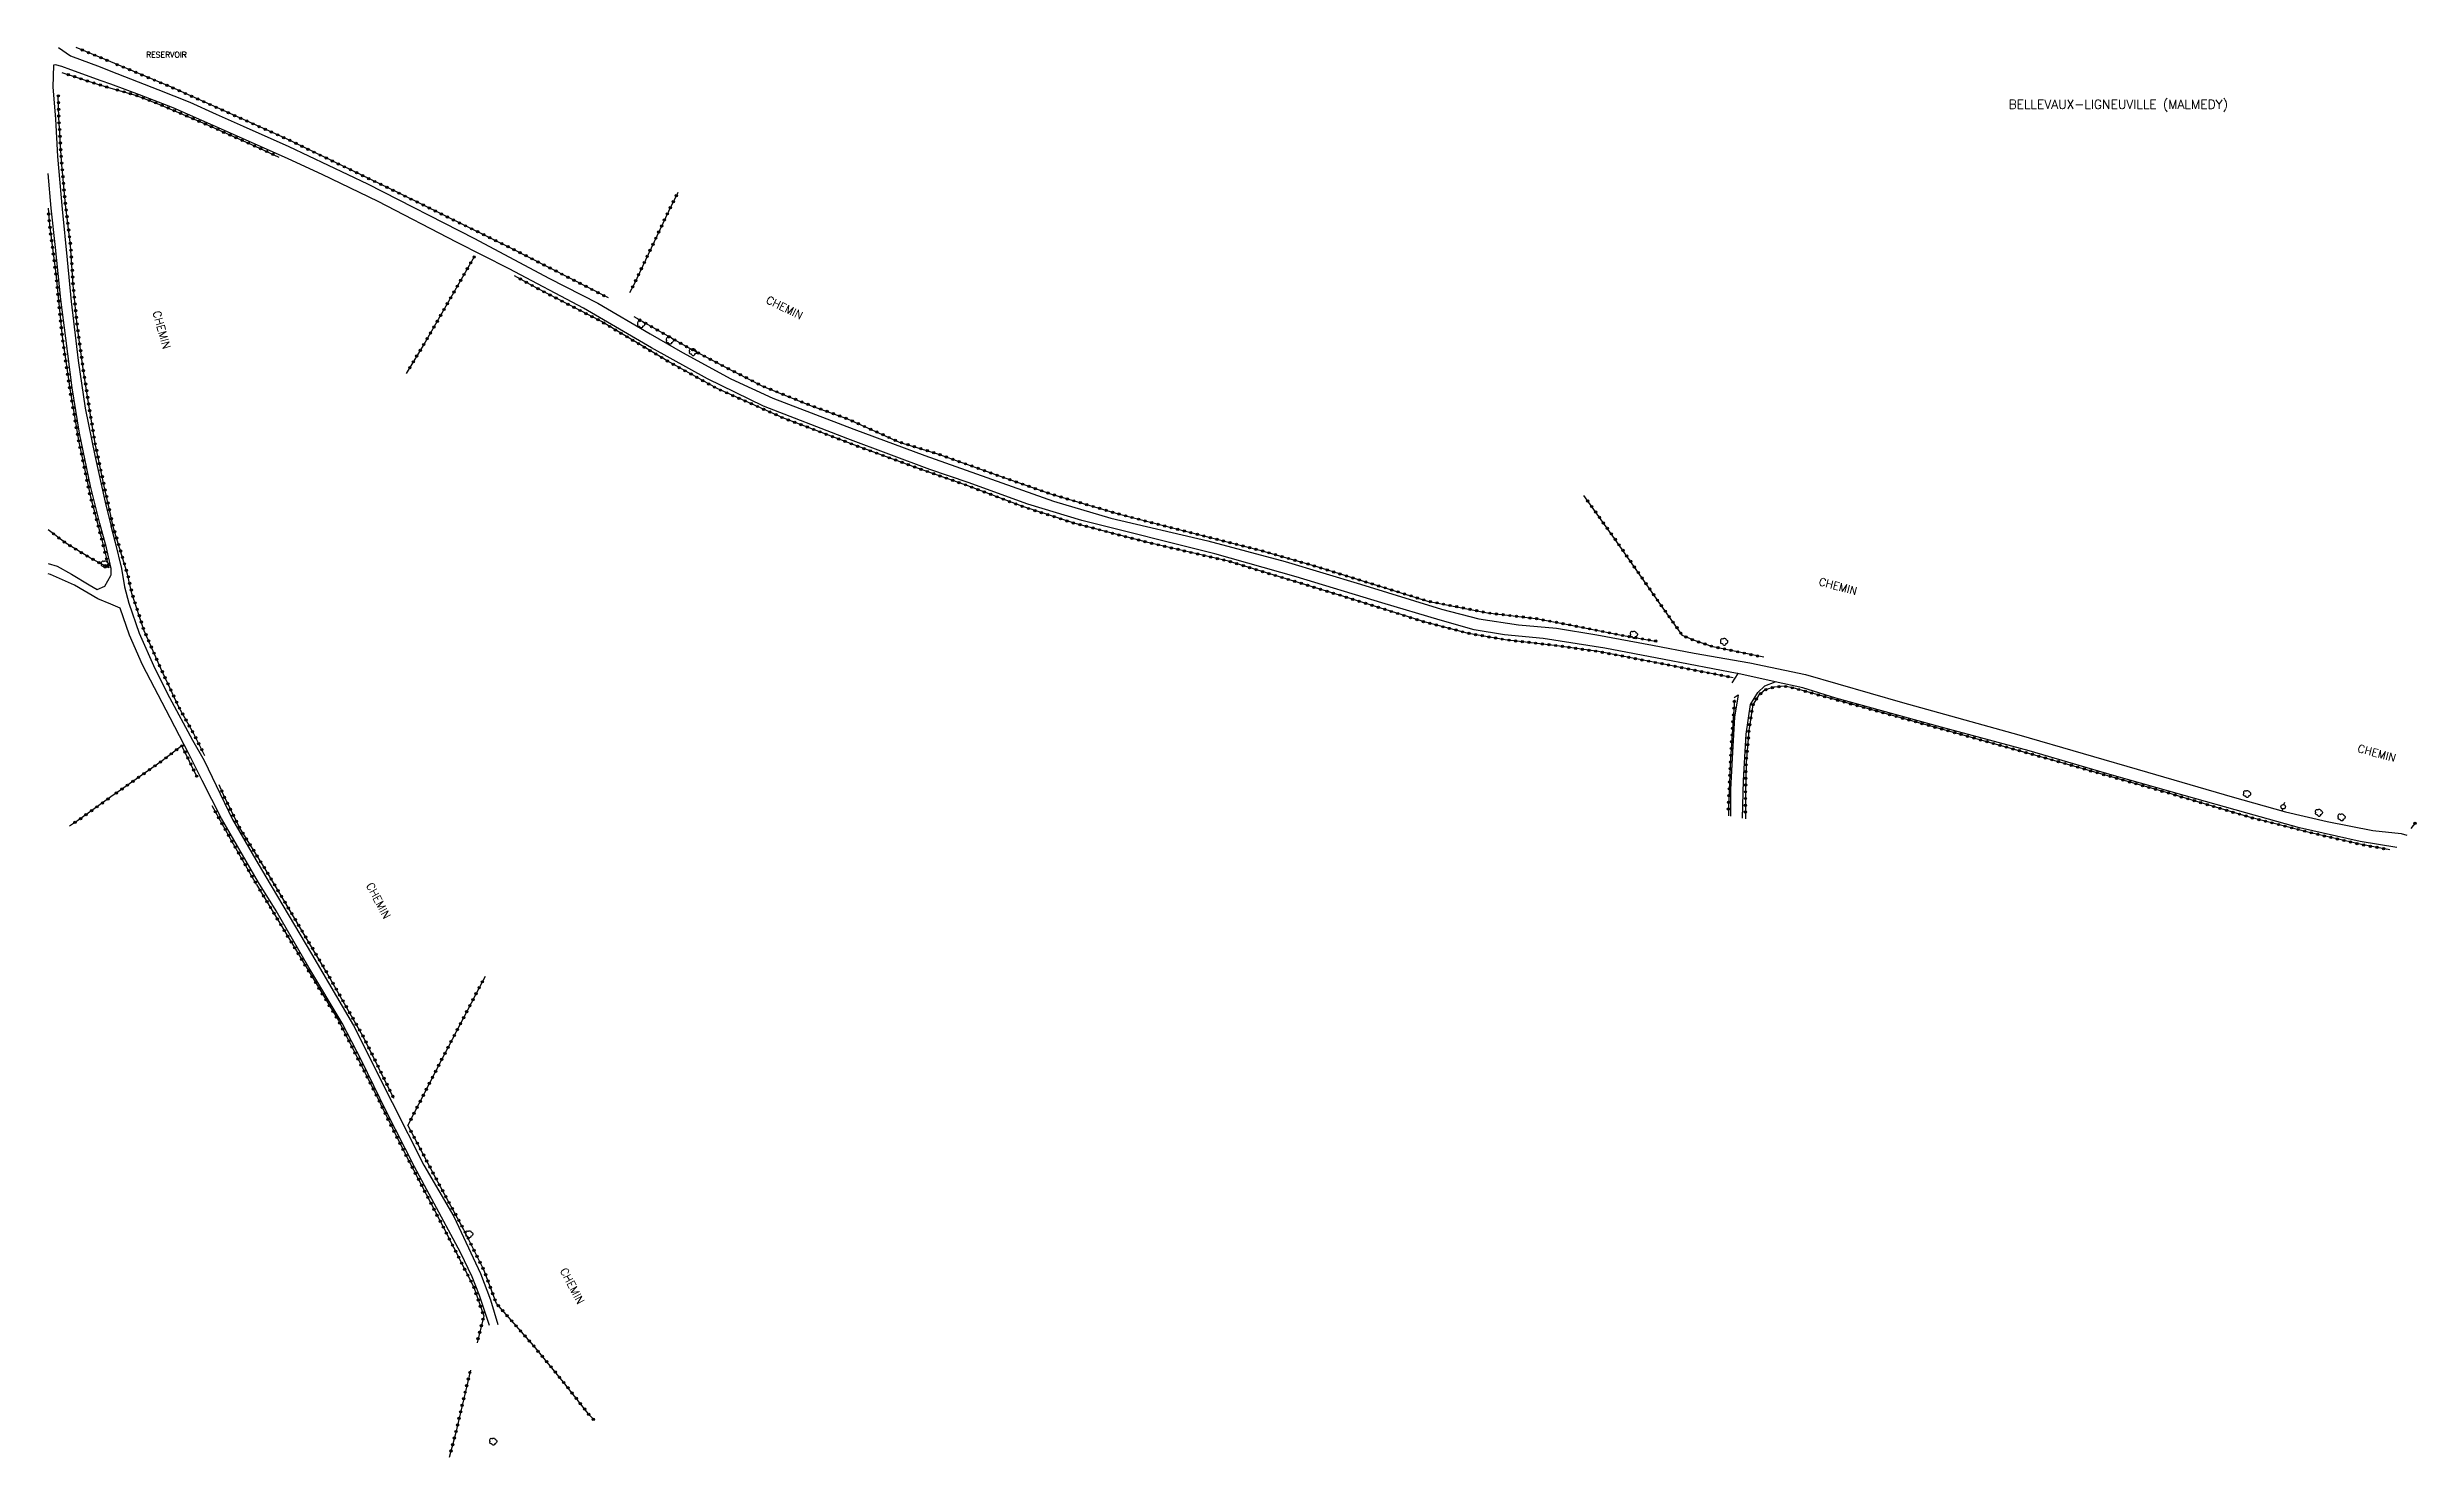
# Model space of a CAD drawing. Header units: millimetres. Extents: x 268000 to 269001, y 118998 to 120000.
# Drawn here: x 268000 to 268527, y 119686 to 120000 of the extents above; entities that cross this region are included whole.
import ezdxf
from ezdxf.enums import TextEntityAlignment as Align

# ---------------------------------------------------------------- set-up
doc = ezdxf.new("R2010")
doc.units = ezdxf.units.MM
doc.layers.get('0').update_dxf_attribs({"linetype": 'CONTINUOUS'})
for name, color, linetype in [('W0017', 7, 'CONTINUOUS'), ('W0071', 7, 'CONTINUOUS'), ('W0300', 7, 'CONTINUOUS'), ('W0323', 7, 'CONTINUOUS'), ('W0473', 7, 'CONTINUOUS'), ('W0980', 7, 'CONTINUOUS'), ('W0988', 4, 'CONTINUOUS'), ('W0989', 7, 'CONTINUOUS')]:
    doc.layers.add(name, color=color, linetype=linetype)
doc.styles.get("Standard").update_dxf_attribs({"font": 'romans.shx', "width": 0.85})

msp = doc.modelspace()

# ---------------------------------------------------------------- texts
at = {"layer": 'W0980'}
msp.add_text('BELLEVAUX-LIGNEUVILLE (MALMEDY)', height=2, dxfattribs=at).set_placement((268460.95, 119987.17), align=Align.MIDDLE)
at = {"layer": 'W0988'}
msp.add_text('RESERVOIR', height=1.25, dxfattribs=at).set_placement((268026.34, 119998.36), align=Align.MIDDLE_CENTER)
at = {"layer": 'W0989'}
for rotation, p in [(334.0994, (268163.99, 119942.04)), (285.6459, (268025.29, 119937.09)), (344.8169, (268398.56, 119879.97)), (344.8169, (268518.52, 119842.82)), (297.6698, (268073.56, 119809.96)), (297.6698, (268116.71, 119724.13))]:
    msp.add_text('CHEMIN', height=1.75, rotation=rotation, dxfattribs=at).set_placement(p, align=Align.MIDDLE_CENTER)

# ---------------------------------------------------------------- blocks, each defined once
blk = doc.blocks.new('T300')
for p, q in [((-0.8, 0.51), (-0.86, 0.34)), ((-0.86, 0.34), (-0.86, 0.17)), ((-0.86, 0.17), (-0.74, 0.06)), ((-0.69, 0.63), (-0.8, 0.51)), ((-0.8, -0.06), (-0.74, 0.06)), ((-0.74, 0.06), (-0.69, 0.11)), ((-0.57, 0.69), (-0.69, 0.63)), ((-0.46, 0.69), (-0.57, 0.69)), ((-0.29, 0.63), (-0.46, 0.69)), ((-0.29, 0.63), (-0.17, 0.74)), ((-0.23, 0.57), (-0.29, 0.63)), ((-0.17, 0.74), (-0.06, 0.8)), ((-0.06, 0.8), (0.06, 0.8)), ((0.06, 0.8), (0.23, 0.74)), ((0.23, 0.74), (0.34, 0.63)), ((0.34, 0.63), (0.4, 0.51)), ((0.46, 0.46), (0.34, 0.46)), ((0.4, 0.51), (0.4, 0.46)), ((0.57, 0.4), (0.46, 0.46)), ((0.57, 0.4), (0.69, 0.29)), ((0.69, 0.29), (0.74, 0.17)), ((0.74, 0.06), (0.69, -0.17)), ((0.74, 0.17), (0.74, 0.06)), ((-0.8, -0.17), (-0.8, -0.06)), ((-0.8, -0.23), (-0.8, -0.17)), ((-0.74, -0.34), (-0.8, -0.23)), ((-0.69, -0.4), (-0.74, -0.34)), ((-0.51, -0.46), (-0.69, -0.4)), ((-0.4, -0.46), (-0.51, -0.46)), ((-0.4, -0.46), (-0.34, -0.46)), ((-0.34, -0.46), (-0.34, -0.4)), ((-0.34, -0.51), (-0.34, -0.46)), ((-0.29, -0.63), (-0.34, -0.51)), ((-0.17, -0.74), (-0.29, -0.63)), ((-0.06, -0.8), (-0.17, -0.74)), ((0.06, -0.8), (-0.06, -0.8)), ((0.17, -0.74), (0.06, -0.8)), ((0.23, -0.69), (0.17, -0.74)), ((0.29, -0.46), (0.23, -0.46)), ((0.29, -0.63), (0.23, -0.69)), ((0.46, -0.4), (0.29, -0.46)), ((0.34, -0.51), (0.29, -0.63)), ((0.34, -0.51), (0.34, -0.46)), ((0.57, -0.34), (0.46, -0.4)), ((0.63, -0.29), (0.57, -0.34)), ((0.69, -0.17), (0.63, -0.29))]:
    blk.add_line(p, q)
blk = doc.blocks.new('poteaudivers')
for p, q in [((3, 3), (6, 6)), ((-3, -3), (-6, -6))]:
    blk.add_line(p, q)
blk.add_circle((0, 0), 4)
blk = doc.blocks.new('T1516')
at = {"linetype": 'Continuous', "xscale": 0.125, "yscale": 0.125}
blk.add_blockref('poteaudivers', (0, 0), dxfattribs=at)
blk = doc.blocks.new('t323o')
at = {"color": 0, "linetype": 'Continuous'}
for radius in [0.25, 0.15]:
    blk.add_circle((0, 0), radius, dxfattribs=at)

# ---------------------------------------------------------------- linework, layer by layer
at = {"layer": 'W0017'}
for points in [[(268376.23, 119860.54), (268374.93, 119858.47)], [(268375.46, 119855.19), (268376.34, 119855.82), (268375.49, 119850.85), (268375.07, 119843.01), (268374.65, 119834.73), (268374.65, 119828.78)], [(268377.32, 119828.31), (268377.48, 119836.71), (268378.1, 119847.01), (268379.1, 119853.61), (268380.73, 119856.34), (268382.26, 119857.77), (268384.53, 119858.7)]]:
    msp.add_lwpolyline(points, dxfattribs=at)
at = {"layer": 'W0071'}
for points in [[(268002.32, 120000), (268005.01, 119998.09), (268011.59, 119995.63), (268013.96, 119994.69), (268014, 119994.68)], [(268014, 119991.79), (268013.96, 119991.8), (268011.85, 119992.58), (268005.08, 119994.97), (268003.09, 119995.73), (268001.65, 119996.11), (268001.17, 119996), (268001.09, 119991.16), (268001.62, 119984.08), (268002.1, 119975.68), (268003.15, 119963.93), (268004.22, 119952.65), (268005.16, 119943.38), (268006.69, 119930.27), (268008.26, 119919.67), (268010.37, 119909.09), (268012.67, 119898.73), (268013.96, 119893.58), (268014, 119893.43)], [(268014, 119994.68), (268024.4, 119990.59), (268031.56, 119987.79), (268037.41, 119985.09), (268043.46, 119982.48), (268053.58, 119977.93), (268071.09, 119969.58), (268094.94, 119957.42), (268111.49, 119948.61), (268122.41, 119943.05), (268134.07, 119936.23), (268141.26, 119932.05), (268151.99, 119926.16), (268161.36, 119921.85), (268179.4, 119914.98), (268195.25, 119909.09), (268223.84, 119898.95), (268236.64, 119895.16), (268258.22, 119890.1), (268275.45, 119885.52), (268292.23, 119880.41), (268310.25, 119874.89), (268318.6, 119872.72), (268327.38, 119871.39), (268335.9, 119870.62), (268344.87, 119869.17), (268357.25, 119866.84), (268366.49, 119865.07), (268378.93, 119862.93), (268391.32, 119860.34), (268412.88, 119854.1), (268438.84, 119846.89), (268467.44, 119838.61), (268486.35, 119833.05), (268498.23, 119829.72), (268507.46, 119827.58), (268517.65, 119825.58), (268523.96, 119824.88), (268525.23, 119824.54)], [(268522.98, 119821.81), (268514.8, 119823.16), (268501.31, 119826.15), (268489.37, 119829.49), (268475.62, 119833.37), (268459.61, 119837.94), (268441.14, 119843.32), (268421.52, 119848.61), (268398.09, 119855.02), (268390.75, 119857.33), (268384.53, 119858.7), (268376.23, 119860.54), (268376.11, 119860.57), (268359.82, 119863.64), (268346.6, 119866.21), (268332.88, 119868.32), (268324.3, 119869.14), (268317.51, 119870.26), (268309.98, 119872.46), (268296.99, 119876.31), (268277.89, 119882.06), (268259.82, 119887.2), (268230.2, 119894.63), (268218.17, 119898.25), (268204.84, 119903.11), (268196.34, 119905.98), (268178.05, 119912.78), (268159.29, 119920.07), (268146.82, 119926.17), (268134.33, 119933.1), (268119.25, 119941.95), (268102.63, 119950.7), (268090.93, 119956.63), (268073.48, 119965.68), (268061.01, 119971.71), (268053.42, 119975.15), (268039.98, 119981.16), (268027.86, 119986.53), (268020.38, 119989.45), (268014, 119991.79)], [(268014, 119884.05), (268013.96, 119884.22), (268013.02, 119888.55), (268011.5, 119893.96), (268009.44, 119902.29), (268007.01, 119914.04), (268005.39, 119924.16), (268003.94, 119935.27), (268002.83, 119943.84), (268001.68, 119955.4), (268000.66, 119964.16), (268000, 119971.88)], [(268014, 119893.43), (268014.93, 119889.74), (268016.33, 119883.94), (268017.03, 119879.85), (268018, 119876.18), (268020.31, 119869.52), (268023.76, 119861.63), (268027.05, 119855.24), (268032.17, 119845.71), (268034.72, 119841.15), (268037.39, 119835.61), (268041.05, 119828.05), (268046.28, 119819.06), (268048.46, 119815.26), (268058.63, 119798.12), (268068.01, 119782.18), (268076.58, 119765), (268083.67, 119751.05), (268090.32, 119739.58), (268096.3, 119726.88), (268098.54, 119721.06), (268100.14, 119715.54)], [(268000, 119885.07), (268002.03, 119884.43), (268005.22, 119882.65), (268009.12, 119880.28), (268010.93, 119879.24), (268012.63, 119880.01), (268013.96, 119882.34), (268014, 119882.4)], [(268014, 119875.96), (268013.97, 119875.98), (268011.1, 119877.18), (268005.88, 119880.21), (268000.54, 119882.58), (268000, 119882.76)], [(268014, 119882.4), (268014.07, 119882.52), (268014.01, 119884.02), (268014, 119884.05)], [(268098.29, 119715.3), (268096.09, 119722.02), (268094.4, 119726.2), (268091.85, 119731.57), (268085.97, 119742.54), (268081.57, 119750.68), (268075.28, 119763.06), (268069.78, 119774.36), (268065.5, 119782.7), (268058.06, 119795.04), (268050.81, 119807.71), (268046.84, 119814.01), (268038.63, 119828.28), (268034.27, 119836.72), (268031.34, 119842.64), (268027.19, 119850.7), (268021.01, 119862.46), (268018.16, 119869.05), (268016.02, 119875.12), (268014, 119875.96)]]:
    msp.add_lwpolyline(points, dxfattribs=at)
at = {"layer": 'W0323'}
for points in [[(268014, 119996.75), (268013.96, 119996.76), (268006.22, 120000)], [(268003.05, 119994.39), (268011.01, 119991.79), (268013.96, 119990.94), (268014, 119990.93)], [(268124.77, 119944.19), (268103.17, 119955.23), (268078.19, 119967.5), (268052.95, 119979.69), (268027.45, 119991.12), (268014, 119996.75)], [(268014, 119895.57), (268013.96, 119895.74), (268012.74, 119901.21), (268010.47, 119911.76), (268009.07, 119920.39), (268007.89, 119927.88), (268006.45, 119938.16), (268005.59, 119947.02), (268005.01, 119955.95), (268003.86, 119965), (268002.98, 119974.65), (268002.38, 119984.38), (268002.27, 119989.38)], [(268014, 119990.93), (268019.43, 119989.37), (268024.63, 119987.38), (268035.46, 119982.72), (268046.1, 119977.99), (268051.41, 119975.56)], [(268140.23, 119967.71), (268138.14, 119963.48), (268130.41, 119947.14), (268129.49, 119945.33)], [(268000, 119964.16), (268000.33, 119960.46), (268001.75, 119949.54), (268003.14, 119935.57), (268004.9, 119923.48), (268006.03, 119916.98), (268006.79, 119912.45), (268009.42, 119899.9), (268011.82, 119890.91), (268013.5, 119884.1), (268009.44, 119886.24), (268003.95, 119889.56), (268000, 119892.55)], [(268094.88, 119953.35), (268083.95, 119934.32), (268079.76, 119927.4)], [(268375.22, 119859.6), (268357.44, 119863.09), (268345.25, 119865.43), (268336.03, 119866.74), (268324.43, 119868.07), (268316.29, 119869.48), (268306.71, 119871.95), (268287.54, 119878.02), (268262.84, 119885.56), (268244.85, 119889.74), (268228.66, 119893.97), (268217.01, 119897.72), (268204.19, 119902.6), (268193.37, 119906.38), (268180.23, 119911.18), (268163.6, 119917.5), (268148.96, 119924), (268137.83, 119930.19), (268123.19, 119938.93), (268108.84, 119946.39), (268103.85, 119949.15)], [(268130.45, 119940.05), (268142.68, 119933.05), (268150.24, 119929.07), (268159.1, 119924.55), (268169.93, 119920.2), (268177.98, 119917.26), (268189.53, 119912.1), (268198.03, 119909.48), (268214.26, 119903.66), (268223.4, 119900.49), (268238.26, 119896.1), (268250.66, 119892.88), (268269.81, 119888.02), (268282.47, 119884.35), (268307.18, 119876.68), (268320.53, 119874.05), (268331.29, 119872.77), (268338.41, 119871.46), (268350.34, 119869.05), (268358.29, 119867.71)], [(268382.07, 119864.17), (268370.71, 119866.52), (268366.59, 119867.9), (268363.95, 119868.99), (268358.73, 119876.34), (268348.82, 119890.61), (268341.95, 119900.19)], [(268034.92, 119842.24), (268032.42, 119847.09), (268029.14, 119853.03), (268025.1, 119861.63), (268021.41, 119870.02), (268018.68, 119878.39), (268017.7, 119882.7), (268014.65, 119892.69), (268014, 119895.57)], [(268521.46, 119821.29), (268515.13, 119822.43), (268503.19, 119825.24), (268490.16, 119828.56), (268470.98, 119834.25), (268447.16, 119841.04), (268422.69, 119847.89), (268388.8, 119857.26), (268386.63, 119857.7), (268384.31, 119857.52), (268382.37, 119856.93), (268380.84, 119855.62), (268379.58, 119853.54), (268378.72, 119847.84), (268378.08, 119840.67), (268377.95, 119833.99), (268377.93, 119828.2)], [(268375.49, 119854.66), (268374.64, 119841.51), (268374.15, 119831.03), (268374.17, 119828.86)], [(268033.17, 119837.49), (268029.81, 119844.45), (268025.11, 119840.91), (268015.36, 119834.04), (268014, 119833.07)], [(268076.98, 119765.92), (268070.34, 119779.44), (268062.02, 119794.06), (268052.49, 119810.03), (268048.3, 119817.07), (268042.59, 119826.24), (268039.02, 119833.51), (268038.11, 119835.75)], [(268014, 119833.07), (268013.97, 119833.05), (268006.58, 119827.77), (268004.76, 119826.54)], [(268046.43, 119813.59), (268040.97, 119823.08), (268036.53, 119831.04)], [(268527.18, 119827.34), (268526.08, 119826.03)], [(268046.43, 119813.59), (268064.63, 119783.23), (268071.26, 119770.28), (268079.43, 119753.74), (268088.05, 119737.14), (268094.81, 119723.88), (268097, 119717.48), (268095.54, 119711.51)], [(268097.31, 119793.03), (268095.89, 119790.37), (268087.45, 119774.21), (268080.12, 119759.93)], [(268121.66, 119694.16), (268120.24, 119695.73), (268114.78, 119702.69), (268108.14, 119710.78), (268099.81, 119720.23), (268097.02, 119727.7), (268092.6, 119736.67), (268086.4, 119748.02), (268080.12, 119759.93)], [(268094.02, 119705.41), (268090.71, 119691.21), (268089.34, 119685.91)]]:
    msp.add_lwpolyline(points, dxfattribs=at)

# ---------------------------------------------------------------- block references
at = {"layer": 'W0300', "rotation": 359.9999899820874}
for p in [(268132.08, 119938.3), (268138.49, 119934.68), (268143.63, 119932.12), (268012.7, 119884.85), (268353.15, 119869.18), (268373.24, 119867.6), (268489.68, 119833.71), (268505.68, 119829.53), (268510.72, 119828.5), (268093.8, 119735.65), (268099.15, 119689.47)]:
    msp.add_blockref('T300', p, dxfattribs=at)
at = {"layer": 'W0323'}
for p, rotation in [((268007.6, 119999.42), 157.2993381991562), ((268008.99, 119998.84), 157.2993381991562), ((268010.37, 119998.26), 157.2993381991562), ((268011.76, 119997.68), 157.2993381991562), ((268013.14, 119997.11), 157.2993381991562), ((268004.48, 119993.92), 341.9311741755653), ((268005.91, 119993.46), 341.9311741755653), ((268007.33, 119992.99), 341.9311741755653), ((268008.76, 119992.53), 341.9311741755653), ((268010.18, 119992.06), 341.9311741755653), ((268011.62, 119991.62), 343.9497699176051), ((268015.38, 119996.17), 157.2973058507981), ((268016.77, 119995.59), 157.2973058507981), ((268018.15, 119995.01), 157.2973058507981), ((268019.54, 119994.43), 157.2973058507981), ((268020.92, 119993.85), 157.2973058507981), ((268022.3, 119993.27), 157.2973058507981), ((268023.69, 119992.69), 157.2973058507981), ((268025.07, 119992.11), 157.2973058507981), ((268002.28, 119989.2), 91.26131257081992), ((268002.31, 119987.7), 91.26131257081992), ((268013.06, 119991.2), 343.9497699176051), ((268015.44, 119990.52), 343.9417843756925), ((268016.88, 119990.1), 343.9417843756925), ((268018.32, 119989.69), 343.9417843756925), ((268019.76, 119989.24), 339.0910474016036), ((268021.16, 119988.71), 339.0910474016036), ((268022.56, 119988.17), 339.0910474016036), ((268023.96, 119987.64), 339.0910474016036), ((268025.35, 119987.07), 336.7006018894069), ((268026.45, 119991.54), 157.2973058507981), ((268026.73, 119986.48), 336.7006018894069), ((268027.83, 119990.95), 155.8584583935138), ((268029.2, 119990.33), 155.8584583935138), ((268030.57, 119989.72), 155.8584583935138), ((268031.94, 119989.11), 155.8584583935138), ((268033.31, 119988.49), 155.8584583935138), ((268034.68, 119987.88), 155.8584583935138), ((268036.05, 119987.27), 155.8584583935138), ((268037.42, 119986.65), 155.8584583935138), ((268002.34, 119986.2), 91.26131257081992), ((268002.37, 119984.7), 91.26131257081992), ((268002.45, 119983.2), 93.50628618634576), ((268002.55, 119981.7), 93.50628618634576), ((268028.1, 119985.89), 336.7006018894069), ((268029.48, 119985.29), 336.7006018894069), ((268030.86, 119984.7), 336.7006018894069), ((268032.24, 119984.11), 336.7006018894069), ((268033.62, 119983.51), 336.7006018894069), ((268034.99, 119982.92), 336.7006018894069), ((268036.37, 119982.32), 336.0235227983567), ((268037.74, 119981.71), 336.0235227983567), ((268038.78, 119986.04), 155.8584583935138), ((268039.11, 119981.1), 336.0235227983567), ((268040.15, 119985.43), 155.8584583935138), ((268041.52, 119984.81), 155.8584583935138), ((268042.89, 119984.2), 155.8584583935138), ((268044.26, 119983.59), 155.8584583935138), ((268045.63, 119982.97), 155.8584583935138), ((268047, 119982.36), 155.8584583935138), ((268048.37, 119981.74), 155.8584583935138), ((268049.73, 119981.13), 155.8584583935138), ((268002.64, 119980.2), 93.50628618634576), ((268002.73, 119978.71), 93.50628618634576), ((268002.82, 119977.21), 93.50628618634576), ((268040.48, 119980.49), 336.0235227983567), ((268041.85, 119979.88), 336.0235227983567), ((268043.22, 119979.27), 336.0235227983567), ((268044.59, 119978.66), 336.0235227983567), ((268045.96, 119978.05), 336.0235227983567), ((268047.32, 119977.43), 335.4024680982645), ((268048.69, 119976.8), 335.4024680982645), ((268050.05, 119976.18), 335.4024680982645), ((268051.1, 119980.52), 155.8584583935138), ((268052.47, 119979.9), 155.8584583935138), ((268053.83, 119979.27), 154.2174071132532), ((268055.18, 119978.61), 154.2174071132532), ((268056.53, 119977.96), 154.2174071132532), ((268057.88, 119977.31), 154.2174071132532), ((268059.23, 119976.66), 154.2174071132532), ((268060.58, 119976), 154.2174071132532), ((268002.91, 119975.71), 93.50628618634576), ((268003.02, 119974.22), 95.2131535424827), ((268003.15, 119972.72), 95.2131535424827), ((268003.29, 119971.23), 95.2131535424827), ((268061.93, 119975.35), 154.2174071132532), ((268063.28, 119974.7), 154.2174071132532), ((268064.63, 119974.05), 154.2174071132532), ((268065.99, 119973.39), 154.2174071132532), ((268067.34, 119972.74), 154.2174071132532), ((268068.69, 119972.09), 154.2174071132532), ((268070.04, 119971.44), 154.2174071132532), ((268071.39, 119970.78), 154.2174071132532), ((268003.43, 119969.74), 95.2131535424827), ((268003.56, 119968.24), 95.2131535424827), ((268003.7, 119966.75), 95.2131535424827), ((268003.84, 119965.25), 95.2131535424827), ((268072.74, 119970.13), 154.2174071132532), ((268074.09, 119969.48), 154.2174071132532), ((268075.44, 119968.83), 154.2174071132532), ((268076.79, 119968.17), 154.2174071132532), ((268078.14, 119967.52), 154.2174071132532), ((268079.49, 119966.86), 153.8483536980187), ((268080.83, 119966.2), 153.8483536980187), ((268082.18, 119965.54), 153.8483536980187), ((268139.2, 119965.63), 243.7170639699297), ((268139.87, 119966.97), 243.7170639699297), ((268000.11, 119962.9), 275.0886859823026), ((268000.24, 119961.41), 275.0886859823026), ((268004.02, 119963.77), 97.26373357013621), ((268004.21, 119962.28), 97.26373357013621), ((268004.4, 119960.79), 97.26373357013621), ((268083.53, 119964.88), 153.8483536980187), ((268084.87, 119964.22), 153.8483536980187), ((268086.22, 119963.56), 153.8483536980187), ((268087.57, 119962.89), 153.8483536980187), ((268088.91, 119962.23), 153.8483536980187), ((268090.26, 119961.57), 153.8483536980187), ((268091.61, 119960.91), 153.8483536980187), ((268092.95, 119960.25), 153.8483536980187), ((268136.6, 119960.22), 244.6682977145248), ((268137.24, 119961.58), 244.6682977145248), ((268137.88, 119962.93), 244.6682977145248), ((268138.54, 119964.28), 243.7170639699297), ((268000.4, 119959.91), 277.3993265913152), ((268000.59, 119958.43), 277.3993265913152), ((268000.79, 119956.94), 277.3993265913152), ((268000.98, 119955.45), 277.3993265913152), ((268004.58, 119959.3), 97.26373357013621), ((268004.77, 119957.81), 97.26373357013621), ((268004.96, 119956.33), 97.26373357013621), ((268005.08, 119954.83), 93.7021001380704), ((268094.3, 119959.59), 153.8483536980187), ((268095.65, 119958.93), 153.8483536980187), ((268096.99, 119958.27), 153.8483536980187), ((268098.34, 119957.61), 153.8483536980187), ((268099.68, 119956.94), 153.8483536980187), ((268101.03, 119956.28), 153.8483536980187), ((268102.38, 119955.62), 153.8483536980187), ((268103.72, 119954.95), 152.9237135930725), ((268134.03, 119954.8), 244.6682977145248), ((268134.68, 119956.15), 244.6682977145248), ((268135.32, 119957.51), 244.6682977145248), ((268135.96, 119958.86), 244.6682977145248), ((268001.17, 119953.96), 277.3993265913152), ((268001.37, 119952.48), 277.3993265913152), ((268001.56, 119950.99), 277.3993265913152), ((268001.75, 119949.5), 275.6720273493223), ((268005.18, 119953.33), 93.7021001380704), ((268005.28, 119951.84), 93.7021001380704), ((268005.37, 119950.34), 93.7021001380704), ((268092.62, 119949.42), 240.1265601088315), ((268093.37, 119950.72), 240.1265601088315), ((268094.12, 119952.02), 240.1265601088315), ((268094.87, 119953.32), 240.1265601088315), ((268105.06, 119954.27), 152.9237135930725), ((268106.39, 119953.59), 152.9237135930725), ((268107.73, 119952.9), 152.9237135930725), ((268109.06, 119952.22), 152.9237135930725), ((268110.4, 119951.54), 152.9237135930725), ((268111.73, 119950.86), 152.9237135930725), ((268113.07, 119950.17), 152.9237135930725), ((268114.4, 119949.49), 152.9237135930725), ((268131.47, 119949.37), 244.6682977145248), ((268132.11, 119950.73), 244.6682977145248), ((268132.75, 119952.09), 244.6682977145248), ((268133.39, 119953.44), 244.6682977145248), ((268001.9, 119948.01), 275.6720273493223), ((268002.05, 119946.52), 275.6720273493223), ((268002.2, 119945.02), 275.6720273493223), ((268005.47, 119948.84), 93.7021001380704), ((268005.57, 119947.35), 93.7021001380704), ((268005.7, 119945.85), 95.56266811333445), ((268005.85, 119944.36), 95.56266811333445), ((268089.64, 119944.22), 240.1265601088315), ((268090.38, 119945.52), 240.1265601088315), ((268091.13, 119946.82), 240.1265601088315), ((268091.88, 119948.12), 240.1265601088315), ((268105.17, 119948.42), 151.022594131482), ((268106.48, 119947.69), 151.022594131482), ((268107.79, 119946.97), 151.022594131482), ((268109.11, 119946.25), 152.5288366288061), ((268110.44, 119945.55), 152.5288366288061), ((268111.77, 119944.86), 152.5288366288061), ((268113.1, 119944.17), 152.5288366288061), ((268115.74, 119948.81), 152.9237135930725), ((268117.08, 119948.12), 152.9237135930725), ((268118.41, 119947.44), 152.9237135930725), ((268119.75, 119946.76), 152.9237135930725), ((268121.08, 119946.08), 152.9237135930725), ((268122.42, 119945.39), 152.9237135930725), ((268123.75, 119944.71), 152.9237135930725), ((268130.17, 119946.67), 243.1443022366888), ((268130.83, 119948.02), 244.6682977145248), ((268002.34, 119943.53), 275.6720273493223), ((268002.49, 119942.04), 275.6720273493223), ((268002.64, 119940.55), 275.6720273493223), ((268002.79, 119939.05), 275.6720273493223), ((268005.99, 119942.87), 95.56266811333445), ((268006.14, 119941.37), 95.56266811333445), ((268006.28, 119939.88), 95.56266811333445), ((268086.65, 119939.01), 240.1265601088315), ((268087.39, 119940.31), 240.1265601088315), ((268088.14, 119941.62), 240.1265601088315), ((268088.89, 119942.92), 240.1265601088315), ((268114.43, 119943.48), 152.5288366288061), ((268115.76, 119942.79), 152.5288366288061), ((268117.09, 119942.09), 152.5288366288061), ((268118.42, 119941.4), 152.5288366288061), ((268119.75, 119940.71), 152.5288366288061), ((268121.09, 119940.02), 152.5288366288061), ((268122.42, 119939.33), 152.5288366288061), ((268131.75, 119939.31), 330.2263785446248), ((268002.94, 119937.56), 275.6720273493223), ((268003.09, 119936.07), 275.6720273493223), ((268003.28, 119934.58), 278.2932772788907), ((268006.43, 119938.39), 95.56266811333445), ((268006.63, 119936.9), 97.94588724593876), ((268006.84, 119935.42), 97.94588724593876), ((268007.04, 119933.93), 97.94588724593876), ((268083.65, 119933.82), 238.8269783010568), ((268084.41, 119935.11), 240.1265601088315), ((268085.15, 119936.41), 240.1265601088315), ((268085.9, 119937.71), 240.1265601088315), ((268123.73, 119938.6), 149.1838383793656), ((268125.02, 119937.83), 149.1838383793656), ((268126.31, 119937.07), 149.1838383793656), ((268127.59, 119936.3), 149.1838383793656), ((268128.88, 119935.53), 149.1838383793656), ((268130.17, 119934.76), 149.1838383793656), ((268131.46, 119933.99), 149.1838383793656), ((268133.05, 119938.56), 330.2263785446248), ((268134.35, 119937.82), 330.2263785446248), ((268135.65, 119937.07), 330.2263785446248), ((268136.95, 119936.33), 330.2263785446248), ((268138.26, 119935.58), 330.2263785446248), ((268139.56, 119934.84), 330.2263785446248), ((268140.86, 119934.09), 330.2263785446248), ((268003.5, 119933.1), 278.2932772788907), ((268003.71, 119931.61), 278.2932772788907), ((268003.93, 119930.13), 278.2932772788907), ((268004.14, 119928.64), 278.2932772788907), ((268007.25, 119932.44), 97.94588724593876), ((268007.46, 119930.96), 97.94588724593876), ((268007.66, 119929.47), 97.94588724593876), ((268080.54, 119928.68), 238.8269783010568), ((268081.32, 119929.97), 238.8269783010568), ((268082.09, 119931.25), 238.8269783010568), ((268082.87, 119932.53), 238.8269783010568), ((268132.75, 119933.22), 149.1838383793656), ((268134.04, 119932.46), 149.1838383793656), ((268135.32, 119931.69), 149.1838383793656), ((268136.61, 119930.92), 149.1838383793656), ((268137.9, 119930.15), 150.9034529860913), ((268139.21, 119929.42), 150.9034529860913), ((268140.52, 119928.69), 150.9034529860913), ((268142.16, 119933.35), 330.2263785446248), ((268143.48, 119932.63), 332.2686234132536), ((268144.81, 119931.93), 332.2686234132536), ((268146.14, 119931.23), 332.2686234132536), ((268147.46, 119930.54), 332.2686234132536), ((268148.79, 119929.84), 332.2686234132536), ((268150.12, 119929.14), 332.2686234132536), ((268151.45, 119928.46), 332.947874269724), ((268004.36, 119927.16), 278.2932772788907), ((268004.58, 119925.68), 278.2932772788907), ((268004.79, 119924.19), 278.2932772788907), ((268007.87, 119927.99), 97.94588724593876), ((268008.1, 119926.51), 98.98009401387027), ((268008.34, 119925.02), 98.98009401387027), ((268008.57, 119923.54), 98.98009401387027), ((268141.83, 119927.96), 150.9034529860913), ((268143.14, 119927.23), 150.9034529860913), ((268144.45, 119926.51), 150.9034529860913), ((268145.77, 119925.78), 150.9034529860913), ((268147.08, 119925.05), 150.9034529860913), ((268148.39, 119924.32), 150.9034529860913), ((268149.73, 119923.66), 156.0821630186948), ((268151.1, 119923.05), 156.0821630186948), ((268152.79, 119927.77), 332.947874269724), ((268154.13, 119927.09), 332.947874269724), ((268155.46, 119926.41), 332.947874269724), ((268156.8, 119925.73), 332.947874269724), ((268158.13, 119925.05), 332.947874269724), ((268159.48, 119924.4), 338.1210997695057), ((268160.88, 119923.84), 338.1210997695057), ((268162.27, 119923.28), 338.1210997695057), ((268005.03, 119922.71), 279.8535305518345), ((268005.29, 119921.23), 279.8535305518345), ((268005.54, 119919.75), 279.8535305518345), ((268005.8, 119918.28), 279.8535305518345), ((268008.81, 119922.06), 98.98009401387027), ((268009.04, 119920.58), 98.98009401387027), ((268009.28, 119919.1), 99.21015214302699), ((268152.47, 119922.44), 156.0821630186948), ((268153.85, 119921.83), 156.0821630186948), ((268155.22, 119921.22), 156.0821630186948), ((268156.59, 119920.62), 156.0821630186948), ((268157.96, 119920.01), 156.0821630186948), ((268159.33, 119919.4), 156.0821630186948), ((268160.7, 119918.79), 156.0821630186948), ((268162.07, 119918.18), 156.0821630186948), ((268163.66, 119922.72), 338.1210997695057), ((268165.05, 119922.16), 338.1210997695057), ((268166.44, 119921.6), 338.1210997695057), ((268167.84, 119921.04), 338.1210997695057), ((268169.23, 119920.49), 338.1210997695057), ((268170.63, 119919.95), 339.9249736675897), ((268172.04, 119919.43), 339.9249736675897), ((268173.45, 119918.92), 339.9249736675897), ((268174.86, 119918.4), 339.9249736675897), ((268176.26, 119917.89), 339.9249736675897), ((268006.06, 119916.8), 279.61181761182), ((268006.31, 119915.32), 279.61181761182), ((268006.56, 119913.84), 279.61181761182), ((268009.52, 119917.62), 99.21015214302699), ((268009.76, 119916.14), 99.21015214302699), ((268010, 119914.66), 99.21015214302699), ((268010.24, 119913.18), 99.21015214302699), ((268163.44, 119917.57), 156.0821630186948), ((268164.84, 119917.03), 159.1808033671051), ((268166.24, 119916.5), 159.1808033671051), ((268167.65, 119915.97), 159.1808033671051), ((268169.05, 119915.43), 159.1808033671051), ((268170.45, 119914.9), 159.1808033671051), ((268171.85, 119914.37), 159.1808033671051), ((268173.25, 119913.83), 159.1808033671051), ((268174.66, 119913.3), 159.1808033671051), ((268176.06, 119912.77), 159.1808033671051), ((268177.67, 119917.37), 339.9249736675897), ((268179.05, 119916.78), 335.9202798561291), ((268180.42, 119916.17), 335.9202798561291), ((268181.79, 119915.56), 335.9202798561291), ((268183.16, 119914.95), 335.9202798561291), ((268184.53, 119914.34), 335.9202798561291), ((268185.9, 119913.72), 335.9202798561291), ((268187.27, 119913.11), 335.9202798561291), ((268188.64, 119912.5), 335.9202798561291), ((268006.81, 119912.36), 281.842852177827), ((268007.12, 119910.89), 281.842852177827), ((268007.43, 119909.43), 281.842852177827), ((268007.73, 119907.96), 281.842852177827), ((268010.48, 119911.7), 102.13888979783), ((268010.8, 119910.23), 102.13888979783), ((268011.11, 119908.76), 102.13888979783), ((268011.43, 119907.3), 102.13888979783), ((268177.46, 119912.23), 159.1808033671051), ((268178.86, 119911.7), 159.1808033671051), ((268180.26, 119911.17), 159.9098340014469), ((268181.67, 119910.65), 159.9098340014469), ((268183.08, 119910.14), 159.9098340014469), ((268184.49, 119909.62), 159.9098340014469), ((268185.9, 119909.11), 159.9098340014469), ((268187.31, 119908.59), 159.9098340014469), ((268188.72, 119908.08), 159.9098340014469), ((268190.03, 119911.95), 342.8887363358915), ((268190.13, 119907.56), 159.9098340014469), ((268191.46, 119911.5), 342.8887363358915), ((268192.9, 119911.06), 342.8887363358915), ((268194.33, 119910.62), 342.8887363358915), ((268195.76, 119910.18), 342.8887363358915), ((268197.2, 119909.74), 342.8887363358915), ((268198.62, 119909.27), 340.2704041790189), ((268200.03, 119908.76), 340.2704041790189), ((268201.45, 119908.26), 340.2704041790189), ((268202.86, 119907.75), 340.2704041790189), ((268204.27, 119907.24), 340.2704041790189), ((268008.04, 119906.49), 281.842852177827), ((268008.35, 119905.02), 281.842852177827), ((268008.66, 119903.55), 281.842852177827), ((268008.97, 119902.09), 281.842852177827), ((268011.75, 119905.83), 102.13888979783), ((268012.06, 119904.36), 102.13888979783), ((268012.38, 119902.9), 102.13888979783), ((268191.53, 119907.05), 159.9098340014469), ((268192.94, 119906.53), 159.9098340014469), ((268194.36, 119906.03), 160.7632883873475), ((268195.77, 119905.54), 160.7632883873475), ((268197.19, 119905.04), 160.7632883873475), ((268198.61, 119904.55), 160.7632883873475), ((268200.02, 119904.05), 160.7632883873475), ((268201.44, 119903.56), 160.7632883873475), ((268202.85, 119903.07), 160.7632883873475), ((268204.27, 119902.57), 159.1780625893539), ((268205.67, 119902.04), 159.1780625893539), ((268205.68, 119906.74), 340.2704041790189), ((268207.09, 119906.23), 340.2704041790189), ((268208.51, 119905.73), 340.2704041790189), ((268209.92, 119905.22), 340.2704041790189), ((268211.33, 119904.71), 340.2704041790189), ((268212.74, 119904.21), 340.2704041790189), ((268214.15, 119903.7), 340.2704041790189), ((268215.57, 119903.21), 340.857454511021), ((268216.99, 119902.72), 340.857454511021), ((268218.4, 119902.22), 340.857454511021), ((268009.27, 119900.62), 281.842852177827), ((268009.62, 119899.16), 284.9163373577463), ((268010.01, 119897.71), 284.9163373577463), ((268012.69, 119901.43), 102.13888979783), ((268013.02, 119899.97), 102.6096556837336), ((268013.35, 119898.5), 102.6096556837336), ((268013.67, 119897.04), 102.6096556837336), ((268207.07, 119901.5), 159.1780625893539), ((268208.48, 119900.97), 159.1780625893539), ((268209.88, 119900.44), 159.1780625893539), ((268211.28, 119899.9), 159.1780625893539), ((268212.68, 119899.37), 159.1780625893539), ((268214.08, 119898.84), 159.1780625893539), ((268215.49, 119898.3), 159.1780625893539), ((268216.89, 119897.77), 159.1780625893539), ((268218.31, 119897.3), 162.1320830674876), ((268219.74, 119896.84), 162.1320830674876), ((268219.82, 119901.73), 340.857454511021), ((268221.24, 119901.24), 340.857454511021), ((268222.66, 119900.75), 340.857454511021), ((268224.08, 119900.29), 343.5586899063317), ((268225.52, 119899.86), 343.5586899063317), ((268226.96, 119899.44), 343.5586899063317), ((268228.4, 119899.01), 343.5586899063317), ((268229.84, 119898.59), 343.5586899063317), ((268231.28, 119898.17), 343.5586899063317), ((268232.71, 119897.74), 343.5586899063317), ((268234.15, 119897.32), 343.5586899063317), ((268235.59, 119896.89), 343.5586899063317), ((268342.83, 119898.97), 125.6581509757188), ((268343.7, 119897.75), 125.6581509757188), ((268001.2, 119891.65), 142.8964920676662), ((268010.39, 119896.26), 284.9163373577463), ((268010.78, 119894.81), 284.9163373577463), ((268011.17, 119893.36), 284.9163373577463), ((268011.55, 119891.91), 284.9163373577463), ((268014.12, 119895.05), 102.610848091106), ((268014.44, 119893.59), 102.610848091106), ((268014.81, 119892.14), 106.9849958714967), ((268221.17, 119896.38), 162.1320830674876), ((268222.6, 119895.92), 162.1320830674876), ((268224.02, 119895.46), 162.1320830674876), ((268225.45, 119895), 162.1320830674876), ((268226.88, 119894.54), 162.1320830674876), ((268228.31, 119894.08), 162.1320830674876), ((268229.75, 119893.68), 165.3775417113047), ((268231.2, 119893.3), 165.3775417113047), ((268232.66, 119892.93), 165.3775417113047), ((268234.11, 119892.55), 165.3775417113047), ((268235.56, 119892.17), 165.3775417113047), ((268237.01, 119891.79), 165.3775417113047), ((268237.03, 119896.47), 343.5586899063317), ((268238.46, 119891.41), 165.3775417113047), ((268238.47, 119896.05), 345.4150524888568), ((268239.92, 119895.67), 345.4150524888568), ((268241.37, 119895.29), 345.4150524888568), ((268242.83, 119894.92), 345.4150524888568), ((268244.28, 119894.54), 345.4150524888568), ((268245.73, 119894.16), 345.4150524888568), ((268247.18, 119893.78), 345.4150524888568), ((268248.63, 119893.41), 345.4150524888568), ((268250.08, 119893.03), 345.4150524888568), ((268251.54, 119892.66), 345.7604536383434), ((268252.99, 119892.29), 345.7604536383434), ((268254.45, 119891.92), 345.7604536383434), ((268255.9, 119891.55), 345.7604536383434), ((268344.58, 119896.53), 125.6581509757188), ((268345.45, 119895.31), 125.6581509757188), ((268346.32, 119894.09), 125.6581509757188), ((268347.2, 119892.87), 125.6581509757188), ((268348.07, 119891.65), 125.6581509757188), ((268002.39, 119890.74), 142.8964920676662), ((268003.59, 119889.84), 142.8964920676662), ((268004.85, 119889.02), 148.8323338454358), ((268006.13, 119888.24), 148.8323338454358), ((268007.41, 119887.47), 148.8323338454358), ((268008.7, 119886.69), 148.8323338454358), ((268011.93, 119890.46), 283.8400054468651), ((268012.29, 119889), 283.8400054468651), ((268012.65, 119887.55), 283.8400054468651), ((268013.01, 119886.09), 283.8400054468651), ((268015.25, 119890.7), 106.9849958714967), ((268015.69, 119889.27), 106.9849958714967), ((268016.13, 119887.83), 106.9849958714967), ((268016.57, 119886.4), 106.9849958714967), ((268239.91, 119891.03), 165.3775417113047), ((268241.36, 119890.65), 165.3775417113047), ((268242.82, 119890.28), 165.3775417113047), ((268244.27, 119889.9), 165.3775417113047), ((268245.72, 119889.54), 166.9016397149581), ((268247.19, 119889.2), 166.9016397149581), ((268248.65, 119888.86), 166.9016397149581), ((268250.11, 119888.52), 166.9016397149581), ((268251.57, 119888.18), 166.9016397149581), ((268253.03, 119887.84), 166.9016397149581), ((268254.49, 119887.5), 166.9016397149581), ((268255.95, 119887.16), 166.9016397149581), ((268257.35, 119891.18), 345.7604536383434), ((268257.41, 119886.82), 166.9016397149581), ((268258.81, 119890.81), 345.7604536383434), ((268258.87, 119886.48), 166.9016397149581), ((268260.26, 119890.44), 345.7604536383434), ((268260.33, 119886.14), 166.9016397149581), ((268261.71, 119890.07), 345.7604536383434), ((268263.17, 119889.7), 345.7604536383434), ((268264.62, 119889.33), 345.7604536383434), ((268266.08, 119888.97), 345.7604536383434), ((268267.53, 119888.6), 345.7604536383434), ((268268.98, 119888.23), 345.7604536383434), ((268270.43, 119887.84), 343.8517077568905), ((268271.87, 119887.42), 343.8517077568905), ((268273.31, 119887), 343.8517077568905), ((268274.76, 119886.59), 343.8517077568905), ((268276.2, 119886.17), 343.8517077568905), ((268348.95, 119890.43), 124.7812924603888), ((268349.8, 119889.2), 124.7812924603888), ((268350.66, 119887.97), 124.7812924603888), ((268351.51, 119886.74), 124.7812924603888), ((268010, 119885.95), 152.205973855738), ((268011.33, 119885.25), 152.205973855738), ((268012.65, 119884.55), 152.205973855738), ((268013.37, 119884.63), 283.8400054468651), ((268017.01, 119884.97), 106.9849958714967), ((268017.44, 119883.53), 106.9849958714967), ((268017.84, 119882.08), 102.8945055218467), ((268261.79, 119885.8), 166.9016397149581), ((268263.25, 119885.43), 163.0215524462948), ((268264.68, 119885), 163.0215524462948), ((268266.12, 119884.56), 163.0215524462948), ((268267.55, 119884.12), 163.0215524462948), ((268268.99, 119883.68), 163.0215524462948), ((268270.42, 119883.24), 163.0215524462948), ((268271.86, 119882.81), 163.0215524462948), ((268273.29, 119882.37), 163.0215524462948), ((268274.73, 119881.93), 163.0215524462948), ((268276.16, 119881.49), 163.0215524462948), ((268277.59, 119881.05), 163.0215524462948), ((268277.64, 119885.75), 343.8517077568905), ((268279.08, 119885.33), 343.8517077568905), ((268280.52, 119884.92), 343.8517077568905), ((268281.96, 119884.5), 343.8517077568905), ((268283.39, 119884.07), 342.7544556837885), ((268284.83, 119883.62), 342.7544556837885), ((268286.26, 119883.18), 342.7544556837885), ((268287.69, 119882.73), 342.7544556837885), ((268289.12, 119882.29), 342.7544556837885), ((268290.56, 119881.84), 342.7544556837885), ((268291.99, 119881.4), 342.7544556837885), ((268293.42, 119880.95), 342.7544556837885), ((268352.37, 119885.51), 124.7812924603888), ((268353.22, 119884.27), 124.7812924603888), ((268354.08, 119883.04), 124.7812924603888), ((268354.94, 119881.81), 124.7812924603888), ((268018.17, 119880.62), 102.8945055218467), ((268018.51, 119879.16), 102.8945055218467), ((268018.9, 119877.72), 108.0544224051865), ((268019.37, 119876.29), 108.0544224051865), ((268279.03, 119880.62), 163.0215524462948), ((268280.46, 119880.18), 163.0215524462948), ((268281.9, 119879.74), 163.0215524462948), ((268283.33, 119879.3), 163.0215524462948), ((268284.77, 119878.86), 163.0215524462948), ((268286.2, 119878.43), 163.0215524462948), ((268287.64, 119877.99), 162.4289675319125), ((268289.07, 119877.53), 162.4289675319125), ((268290.5, 119877.08), 162.4289675319125), ((268291.93, 119876.63), 162.4289675319125), ((268293.36, 119876.17), 162.4289675319125), ((268294.79, 119875.72), 162.4289675319125), ((268294.86, 119880.51), 342.7544556837885), ((268296.29, 119880.06), 342.7544556837885), ((268297.72, 119879.62), 342.7544556837885), ((268299.15, 119879.17), 342.7544556837885), ((268300.59, 119878.73), 342.7544556837885), ((268302.02, 119878.28), 342.7544556837885), ((268303.45, 119877.84), 342.7544556837885), ((268304.88, 119877.39), 342.7544556837885), ((268306.32, 119876.95), 342.7544556837885), ((268307.76, 119876.57), 348.8569223028675), ((268309.24, 119876.28), 348.8569223028675), ((268310.71, 119875.99), 348.8569223028675), ((268312.18, 119875.7), 348.8569223028675), ((268355.79, 119880.58), 124.7812924603888), ((268356.65, 119879.35), 124.7812924603888), ((268357.5, 119878.11), 124.7812924603888), ((268358.36, 119876.88), 124.7812924603888), ((268359.22, 119875.65), 125.3492516954613), ((268019.83, 119874.86), 108.0544224051865), ((268020.3, 119873.44), 108.0544224051865), ((268020.76, 119872.01), 108.0544224051865), ((268021.23, 119870.58), 108.0544224051865), ((268296.22, 119875.27), 162.4289675319125), ((268297.65, 119874.82), 162.4289675319125), ((268299.08, 119874.36), 162.4289675319125), ((268300.51, 119873.91), 162.4289675319125), ((268301.94, 119873.46), 162.4289675319125), ((268303.37, 119873), 162.4289675319125), ((268304.8, 119872.55), 162.4289675319125), ((268306.23, 119872.1), 162.4289675319125), ((268307.67, 119871.7), 165.5841988076681), ((268309.12, 119871.33), 165.5841988076681), ((268310.58, 119870.95), 165.5841988076681), ((268312.03, 119870.58), 165.5841988076681), ((268313.65, 119875.41), 348.8569223028675), ((268315.12, 119875.12), 348.8569223028675), ((268316.59, 119874.83), 348.8569223028675), ((268318.07, 119874.54), 348.8569223028675), ((268319.54, 119874.25), 348.8569223028675), ((268321.02, 119873.99), 353.1904013606987), ((268322.5, 119873.82), 353.1904013606987), ((268323.99, 119873.64), 353.1904013606987), ((268325.48, 119873.46), 353.1904013606987), ((268326.97, 119873.28), 353.1904013606987), ((268328.46, 119873.11), 353.1904013606987), ((268329.95, 119872.93), 353.1904013606987), ((268331.44, 119872.74), 349.6137373665814), ((268332.91, 119872.47), 349.6137373665814), ((268334.39, 119872.2), 349.6137373665814), ((268335.87, 119871.93), 349.6137373665814), ((268337.34, 119871.66), 349.6137373665814), ((268338.82, 119871.38), 348.5940947856736), ((268340.29, 119871.08), 348.5940947856736), ((268341.76, 119870.79), 348.5940947856736), ((268343.23, 119870.49), 348.5940947856736), ((268360.09, 119874.43), 125.3492516954613), ((268360.96, 119873.21), 125.3492516954613), ((268361.82, 119871.98), 125.3492516954613), ((268362.69, 119870.76), 125.3492516954613), ((268021.78, 119869.19), 113.7307189014657), ((268022.38, 119867.82), 113.7307189014657), ((268022.98, 119866.44), 113.7307189014657), ((268023.59, 119865.07), 113.7307189014657), ((268313.48, 119870.21), 165.5841988076681), ((268314.94, 119869.83), 165.5841988076681), ((268316.39, 119869.47), 170.1787292154632), ((268317.87, 119869.21), 170.1787292154632), ((268319.35, 119868.95), 170.1787292154632), ((268320.82, 119868.7), 170.1787292154632), ((268322.3, 119868.44), 170.1787292154632), ((268323.78, 119868.19), 170.1787292154632), ((268325.27, 119867.98), 173.459707392982), ((268326.76, 119867.81), 173.459707392982), ((268328.25, 119867.64), 173.459707392982), ((268329.74, 119867.47), 173.459707392982), ((268331.23, 119867.3), 173.459707392982), ((268332.72, 119867.12), 173.459707392982), ((268334.21, 119866.95), 173.459707392982), ((268335.7, 119866.78), 173.459707392982), ((268337.18, 119866.58), 171.8594669561273), ((268338.67, 119866.37), 171.8594669561273), ((268340.15, 119866.15), 171.8594669561273), ((268341.64, 119865.94), 171.8594669561273), ((268343.12, 119865.73), 171.8594669561273), ((268344.61, 119865.52), 171.8594669561273), ((268344.7, 119870.19), 348.5940947856736), ((268346.09, 119865.27), 169.147250747927), ((268346.17, 119869.9), 348.5940947856736), ((268347.56, 119864.98), 169.147250747927), ((268347.64, 119869.6), 348.5940947856736), ((268349.11, 119869.3), 348.5940947856736), ((268350.58, 119869.01), 350.3788476645042), ((268352.06, 119868.76), 350.3788476645042), ((268353.54, 119868.51), 350.3788476645042), ((268355.02, 119868.26), 350.3788476645042), ((268356.5, 119868.01), 350.3788476645042), ((268357.97, 119867.76), 350.3788476645042), ((268363.56, 119869.54), 125.3492516954613), ((268364.71, 119868.67), 157.6144155766923), ((268366.1, 119868.1), 157.6144155766923), ((268367.51, 119867.59), 161.5567075366365), ((268368.93, 119867.12), 161.5567075366365), ((268370.36, 119866.64), 161.5567075366365), ((268371.81, 119866.3), 168.2784461225866), ((268373.28, 119865.99), 168.2784461225866), ((268374.75, 119865.69), 168.2784461225866), ((268376.22, 119865.38), 168.2784461225866), ((268377.69, 119865.08), 168.2784461225866), ((268024.19, 119863.7), 113.7307189014657), ((268024.8, 119862.32), 113.7307189014657), ((268025.42, 119860.96), 115.1626097956783), ((268349.03, 119864.7), 169.147250747927), ((268350.51, 119864.42), 169.147250747927), ((268351.98, 119864.14), 169.147250747927), ((268353.45, 119863.85), 169.147250747927), ((268354.92, 119863.57), 169.147250747927), ((268356.4, 119863.29), 169.147250747927), ((268357.87, 119863), 168.9034771258192), ((268359.34, 119862.72), 168.9034771258192), ((268360.81, 119862.43), 168.9034771258192), ((268362.29, 119862.14), 168.9034771258192), ((268363.76, 119861.85), 168.9034771258192), ((268365.23, 119861.56), 168.9034771258192), ((268366.7, 119861.27), 168.9034771258192), ((268368.17, 119860.98), 168.9034771258192), ((268369.65, 119860.69), 168.9034771258192), ((268371.12, 119860.41), 168.9034771258192), ((268372.59, 119860.12), 168.9034771258192), ((268374.06, 119859.83), 168.9034771258192), ((268379.16, 119864.77), 168.2784461225866), ((268380.63, 119864.47), 168.2784461225866), ((268026.05, 119859.6), 115.1626097956783), ((268026.69, 119858.24), 115.1626097956783), ((268027.33, 119856.89), 115.1626097956783), ((268027.97, 119855.53), 115.1626097956783), ((268380.39, 119854.88), 238.6677999612678), ((268381.32, 119856.03), 220.5212769575201), ((268382.48, 119856.96), 196.8838847495163), ((268383.92, 119857.4), 196.8838847495163), ((268385.4, 119857.6), 184.4702168339835), ((268386.89, 119857.65), 168.5680319710126), ((268388.36, 119857.35), 168.5680319710126), ((268389.81, 119856.98), 164.5416559603695), ((268391.26, 119856.58), 164.5416559603695), ((268392.7, 119856.18), 164.5416559603695), ((268394.15, 119855.78), 164.5416559603695), ((268395.59, 119855.38), 164.5416559603695), ((268397.04, 119854.98), 164.5416559603695), ((268398.48, 119854.58), 164.5416559603695), ((268028.6, 119854.17), 115.1626097956783), ((268029.26, 119852.82), 118.9054350962964), ((268029.98, 119851.51), 118.9054350962964), ((268030.71, 119850.19), 118.9054350962964), ((268375.18, 119849.83), 266.3135144393872), ((268375.28, 119851.33), 266.3135144393872), ((268375.37, 119852.83), 266.3135144393872), ((268375.47, 119854.32), 266.3135144393872), ((268378.91, 119849.15), 261.4471359794292), ((268379.14, 119850.64), 261.4471359794292), ((268379.36, 119852.12), 261.4471359794292), ((268379.61, 119853.6), 238.6677999612678), ((268399.93, 119854.18), 164.5416559603695), ((268401.38, 119853.78), 164.5416559603695), ((268402.82, 119853.38), 164.5416559603695), ((268404.27, 119852.98), 164.5416559603695), ((268405.71, 119852.58), 164.5416559603695), ((268407.16, 119852.18), 164.5416559603695), ((268408.6, 119851.78), 164.5416559603695), ((268410.05, 119851.38), 164.5416559603695), ((268411.5, 119850.98), 164.5416559603695), ((268412.94, 119850.58), 164.5416559603695), ((268414.39, 119850.18), 164.5416559603695), ((268415.83, 119849.78), 164.5416559603695), ((268417.28, 119849.38), 164.5416559603695), ((268029.82, 119844.43), 115.8194859514451), ((268031.43, 119848.88), 118.9054350962964), ((268032.16, 119847.57), 118.9054350962964), ((268032.86, 119846.24), 117.2278625106687), ((268033.54, 119844.91), 117.2278625106687), ((268374.89, 119845.34), 266.3135144393872), ((268374.99, 119846.84), 266.3135144393872), ((268375.08, 119848.34), 266.3135144393872), ((268378.44, 119844.68), 264.9540502365754), ((268378.57, 119846.17), 264.9540502365754), ((268378.7, 119847.67), 264.9540502365754), ((268418.72, 119848.98), 164.5416559603695), ((268420.17, 119848.58), 164.5416559603695), ((268421.62, 119848.19), 164.5416559603695), ((268423.06, 119847.78), 164.3637470886167), ((268424.51, 119847.38), 164.3637470886167), ((268425.95, 119846.98), 164.3637470886167), ((268427.39, 119846.57), 164.3637470886167), ((268428.84, 119846.17), 164.3637470886167), ((268430.28, 119845.76), 164.3637470886167), ((268431.73, 119845.36), 164.3637470886167), ((268433.17, 119844.95), 164.3637470886167), ((268434.62, 119844.55), 164.3637470886167), ((268436.06, 119844.15), 164.3637470886167), ((268022.58, 119839.13), 215.149474453754), ((268023.8, 119839.99), 215.149474453754), ((268025.03, 119840.86), 215.149474453754), ((268026.23, 119841.76), 217.0121091761299), ((268027.43, 119842.66), 217.0121091761299), ((268028.63, 119843.56), 217.0121091761299), ((268030.47, 119843.08), 115.8194859514451), ((268031.12, 119841.73), 115.8194859514451), ((268031.78, 119840.38), 115.8194859514451), ((268032.43, 119839.03), 115.8194859514451), ((268034.23, 119843.57), 117.2278625106687), ((268374.54, 119839.35), 267.3136691991638), ((268374.61, 119840.85), 267.3136691991638), ((268374.7, 119842.35), 266.3135144393872), ((268374.79, 119843.85), 266.3135144393872), ((268378.04, 119838.7), 268.8502914553912), ((268378.07, 119840.2), 268.8502914553912), ((268378.17, 119841.69), 264.9540502365754), ((268378.31, 119843.19), 264.9540502365754), ((268437.51, 119843.74), 164.3637470886167), ((268438.95, 119843.34), 164.3637470886167), ((268440.4, 119842.93), 164.3637470886167), ((268441.84, 119842.53), 164.3637470886167), ((268443.28, 119842.12), 164.3637470886167), ((268444.73, 119841.72), 164.3637470886167), ((268446.17, 119841.32), 164.3637470886167), ((268447.62, 119840.91), 164.0914582226907), ((268449.06, 119840.5), 164.0914582226907), ((268450.5, 119840.09), 164.0914582226907), ((268451.94, 119839.68), 164.0914582226907), ((268453.39, 119839.26), 164.0914582226907), ((268454.83, 119838.85), 164.0914582226907), ((268015.22, 119833.95), 215.573554919009), ((268016.45, 119834.81), 215.149474453754), ((268017.67, 119835.67), 215.149474453754), ((268018.9, 119836.54), 215.149474453754), ((268020.13, 119837.4), 215.149474453754), ((268021.35, 119838.26), 215.149474453754), ((268033.08, 119837.68), 115.8194859514451), ((268038.68, 119834.36), 112.087489891651), ((268374.26, 119833.36), 267.3136691991638), ((268374.33, 119834.86), 267.3136691991638), ((268374.4, 119836.36), 267.3136691991638), ((268374.47, 119837.85), 267.3136691991638), ((268377.95, 119834.2), 268.8502914553912), ((268377.98, 119835.7), 268.8502914553912), ((268378.01, 119837.2), 268.8502914553912), ((268456.27, 119838.44), 164.0914582226907), ((268457.71, 119838.03), 164.0914582226907), ((268459.16, 119837.62), 164.0914582226907), ((268460.6, 119837.21), 164.0914582226907), ((268462.04, 119836.8), 164.0914582226907), ((268463.49, 119836.39), 164.0914582226907), ((268464.93, 119835.98), 164.0914582226907), ((268466.37, 119835.56), 164.0914582226907), ((268467.81, 119835.15), 164.0914582226907), ((268469.26, 119834.74), 164.0914582226907), ((268470.7, 119834.33), 164.0914582226907), ((268472.14, 119833.91), 163.4766177030139), ((268473.57, 119833.48), 163.4766177030139), ((268007.24, 119828.24), 215.5574990018787), ((268008.46, 119829.11), 215.5574990018787), ((268009.68, 119829.98), 215.5574990018787), ((268010.9, 119830.86), 215.5574990018787), ((268012.12, 119831.73), 215.5574990018787), ((268013.34, 119832.6), 215.5574990018787), ((268037.26, 119829.73), 119.1676133792656), ((268037.99, 119828.42), 119.1676133792656), ((268039.28, 119832.99), 116.1064417039471), ((268039.94, 119831.64), 116.1064417039471), ((268040.6, 119830.3), 116.1064417039471), ((268041.26, 119828.95), 116.1064417039471), ((268374.16, 119830.36), 270.4361837849299), ((268374.19, 119831.86), 267.3136691991638), ((268377.94, 119831.2), 269.8187880685002), ((268377.94, 119829.7), 269.8187880685002), ((268377.95, 119832.7), 269.8187880685002), ((268475.01, 119833.05), 163.4766177030139), ((268476.45, 119832.63), 163.4766177030139), ((268477.89, 119832.2), 163.4766177030139), ((268479.33, 119831.77), 163.4766177030139), ((268480.77, 119831.35), 163.4766177030139), ((268482.2, 119830.92), 163.4766177030139), ((268483.64, 119830.49), 163.4766177030139), ((268485.08, 119830.07), 163.4766177030139), ((268486.52, 119829.64), 163.4766177030139), ((268487.96, 119829.21), 163.4766177030139), ((268489.39, 119828.79), 163.4766177030139), ((268490.84, 119828.39), 165.724082827814), ((268006.01, 119827.38), 213.9979611807915), ((268038.72, 119827.11), 119.1676133792656), ((268039.45, 119825.8), 119.1676133792656), ((268040.19, 119824.49), 119.1676133792656), ((268040.92, 119823.18), 119.1676133792656), ((268041.92, 119827.6), 116.1064417039471), ((268042.58, 119826.26), 116.1064417039471), ((268043.37, 119824.98), 121.9036036258861), ((268044.16, 119823.71), 121.9036036258861), ((268492.29, 119828.02), 165.724082827814), ((268493.75, 119827.65), 165.724082827814), ((268495.2, 119827.28), 165.724082827814), ((268496.65, 119826.91), 165.724082827814), ((268498.11, 119826.54), 165.724082827814), ((268499.56, 119826.17), 165.724082827814), ((268501.01, 119825.8), 165.724082827814), ((268502.47, 119825.43), 165.724082827814), ((268503.93, 119825.07), 166.726310579379), ((268505.39, 119824.73), 166.726310579379), ((268506.85, 119824.38), 166.726310579379), ((268508.3, 119824.04), 166.726310579379), ((268509.76, 119823.69), 166.726310579379), ((268511.22, 119823.35), 166.726310579379), ((268512.68, 119823), 166.726310579379), ((268527.04, 119827.18), 230.1938865351374), ((268041.66, 119821.88), 119.9077451270667), ((268042.41, 119820.58), 119.9077451270667), ((268043.16, 119819.28), 119.9077451270667), ((268043.91, 119817.98), 119.9077451270667), ((268044.96, 119822.43), 121.9036036258861), ((268045.75, 119821.16), 121.9036036258861), ((268046.54, 119819.89), 121.9036036258861), ((268047.33, 119818.61), 121.9036036258861), ((268514.14, 119822.66), 166.726310579379), ((268515.61, 119822.34), 169.8510849917832), ((268517.09, 119822.08), 169.8510849917832), ((268518.56, 119821.81), 169.8510849917832), ((268520.04, 119821.55), 169.8510849917832), ((268044.65, 119816.68), 119.9077451270667), ((268045.4, 119815.38), 119.9077451270667), ((268046.15, 119814.08), 119.9077451270667), ((268047.2, 119812.3), 300.9401644311557), ((268048.13, 119817.34), 121.9036036258861), ((268048.9, 119816.06), 120.81865566161), ((268049.67, 119814.77), 120.81865566161), ((268050.44, 119813.48), 120.81865566161), ((268051.21, 119812.19), 120.81865566161), ((268047.97, 119811.02), 300.9401644311557), ((268048.74, 119809.73), 300.9401644311557), ((268049.52, 119808.44), 300.9401644311557), ((268050.29, 119807.16), 300.9401644311557), ((268051.97, 119810.9), 120.81865566161), ((268052.74, 119809.61), 120.8131523396467), ((268053.51, 119808.33), 120.8131523396467), ((268054.28, 119807.04), 120.8131523396467), ((268051.06, 119805.87), 300.9401644311557), ((268051.83, 119804.58), 300.9401644311557), ((268052.6, 119803.3), 300.9401644311557), ((268053.37, 119802.01), 300.9401644311557), ((268055.05, 119805.75), 120.8131523396467), ((268055.82, 119804.46), 120.8131523396467), ((268056.58, 119803.17), 120.8131523396467), ((268057.35, 119801.88), 120.8131523396467), ((268054.14, 119800.72), 300.9401644311557), ((268054.91, 119799.44), 300.9401644311557), ((268055.69, 119798.15), 300.9401644311557), ((268056.46, 119796.86), 300.9401644311557), ((268058.12, 119800.6), 120.8131523396467), ((268058.89, 119799.31), 120.8131523396467), ((268059.66, 119798.02), 120.8131523396467), ((268060.43, 119796.73), 120.8131523396467), ((268057.23, 119795.58), 300.9401644311557), ((268058, 119794.29), 300.9401644311557), ((268058.77, 119793.01), 300.9401644311557), ((268059.54, 119791.72), 300.9401644311557), ((268061.2, 119795.44), 120.8131523396467), ((268061.96, 119794.16), 120.8131523396467), ((268062.71, 119792.85), 119.6363426969992), ((268063.45, 119791.55), 119.6363426969992), ((268096.7, 119791.88), 241.9303324345215), ((268060.31, 119790.43), 300.9401644311557), ((268061.08, 119789.15), 300.9401644311557), ((268061.86, 119787.86), 300.9401644311557), ((268062.63, 119786.57), 300.9401644311557), ((268064.19, 119790.24), 119.6363426969992), ((268064.93, 119788.94), 119.6363426969992), ((268065.67, 119787.64), 119.6363426969992), ((268066.42, 119786.33), 119.6363426969992), ((268093.91, 119786.57), 242.4245385679854), ((268094.6, 119787.9), 242.4245385679854), ((268095.29, 119789.23), 242.4245385679854), ((268095.99, 119790.56), 241.9303324345215), ((268063.4, 119785.29), 300.9401644311557), ((268064.17, 119784), 300.9401644311557), ((268064.91, 119782.69), 297.0991429304647), ((268065.59, 119781.36), 297.0991429304647), ((268067.16, 119785.03), 119.6363426969992), ((268067.9, 119783.73), 119.6363426969992), ((268068.64, 119782.42), 119.6363426969992), ((268069.38, 119781.12), 119.6363426969992), ((268091.13, 119781.25), 242.4245385679854), ((268091.82, 119782.58), 242.4245385679854), ((268092.52, 119783.91), 242.4245385679854), ((268093.21, 119785.24), 242.4245385679854), ((268066.27, 119780.02), 297.0991429304647), ((268066.96, 119778.69), 297.0991429304647), ((268067.64, 119777.35), 297.0991429304647), ((268068.32, 119776.02), 297.0991429304647), ((268070.12, 119779.81), 119.6363426969992), ((268070.81, 119778.48), 116.149822311341), ((268071.47, 119777.13), 116.149822311341), ((268072.13, 119775.79), 116.149822311341), ((268088.35, 119775.93), 242.4245385679854), ((268089.05, 119777.26), 242.4245385679854), ((268089.74, 119778.59), 242.4245385679854), ((268090.43, 119779.92), 242.4245385679854), ((268069, 119774.68), 297.0991429304647), ((268069.69, 119773.35), 297.0991429304647), ((268070.37, 119772.01), 297.0991429304647), ((268071.05, 119770.68), 297.0991429304647), ((268072.79, 119774.44), 116.149822311341), ((268073.45, 119773.09), 116.149822311341), ((268074.11, 119771.75), 116.149822311341), ((268074.78, 119770.4), 116.149822311341), ((268085.6, 119770.6), 242.8158006186867), ((268086.28, 119771.93), 242.8158006186867), ((268086.97, 119773.27), 242.8158006186867), ((268087.66, 119774.6), 242.4245385679854), ((268071.72, 119769.33), 296.2942988726498), ((268072.39, 119767.99), 296.2942988726498), ((268073.05, 119766.64), 296.2942988726498), ((268073.72, 119765.3), 296.2942988726498), ((268075.44, 119769.06), 116.149822311341), ((268076.1, 119767.71), 116.149822311341), ((268076.76, 119766.36), 116.149822311341), ((268082.86, 119765.26), 242.8158006186867), ((268083.54, 119766.6), 242.8158006186867), ((268084.23, 119767.93), 242.8158006186867), ((268084.91, 119769.27), 242.8158006186867), ((268074.38, 119763.95), 296.2942988726498), ((268075.05, 119762.61), 296.2942988726498), ((268075.71, 119761.26), 296.2942988726498), ((268076.38, 119759.92), 296.2942988726498), ((268080.8, 119761.26), 242.8158006186867), ((268081.49, 119762.59), 242.8158006186867), ((268082.17, 119763.93), 242.8158006186867), ((268077.04, 119758.57), 296.2942988726498), ((268077.71, 119757.23), 296.2942988726498), ((268078.37, 119755.89), 296.2942988726498), ((268079.03, 119754.54), 296.2942988726498), ((268080.82, 119758.6), 117.8180299299353), ((268081.52, 119757.27), 117.8180299299353), ((268082.22, 119755.95), 117.8180299299353), ((268082.92, 119754.62), 117.8180299299353), ((268079.71, 119753.2), 297.4499740773516), ((268080.4, 119751.87), 297.4499740773516), ((268081.09, 119750.54), 297.4499740773516), ((268081.78, 119749.21), 297.4499740773516), ((268083.62, 119753.29), 117.8180299299353), ((268084.32, 119751.97), 117.8180299299353), ((268085.02, 119750.64), 117.8180299299353), ((268085.72, 119749.31), 117.8180299299353), ((268082.48, 119747.88), 297.4499740773516), ((268083.17, 119746.55), 297.4499740773516), ((268083.86, 119745.21), 297.4499740773516), ((268084.55, 119743.88), 297.4499740773516), ((268086.42, 119747.99), 118.6489838900239), ((268087.14, 119746.67), 118.6489838900239), ((268087.85, 119745.35), 118.6489838900239), ((268088.57, 119744.04), 118.6489838900239), ((268085.24, 119742.55), 297.4499740773516), ((268085.93, 119741.22), 297.4499740773516), ((268086.62, 119739.89), 297.4499740773516), ((268087.32, 119738.56), 297.4499740773516), ((268089.29, 119742.72), 118.6489838900239), ((268090.01, 119741.4), 118.6489838900239), ((268090.73, 119740.09), 118.6489838900239), ((268091.45, 119738.77), 118.6489838900239), ((268088.01, 119737.23), 297.4499740773516), ((268088.69, 119735.89), 297.0076204559546), ((268089.37, 119734.56), 297.0076204559546), ((268090.05, 119733.22), 297.0076204559546), ((268092.17, 119737.46), 118.6489838900239), ((268092.87, 119736.13), 116.2472855534483), ((268093.53, 119734.78), 116.2472855534483), ((268094.19, 119733.44), 116.2472855534483), ((268090.73, 119731.88), 297.0076204559546), ((268091.41, 119730.55), 297.0076204559546), ((268092.09, 119729.21), 297.0076204559546), ((268092.78, 119727.87), 297.0076204559546), ((268094.86, 119732.09), 116.2472855534483), ((268095.52, 119730.75), 116.2472855534483), ((268096.18, 119729.4), 116.2472855534483), ((268096.85, 119728.06), 116.2472855534483), ((268093.46, 119726.54), 297.0076204559546), ((268094.14, 119725.2), 297.0076204559546), ((268094.82, 119723.86), 288.9010627980474), ((268097.41, 119726.67), 110.4820598960895), ((268097.93, 119725.26), 110.4820598960895), ((268098.46, 119723.86), 110.4820598960895), ((268095.3, 119722.44), 288.9010627980474), ((268095.79, 119721.02), 288.9010627980474), ((268096.27, 119719.61), 288.9010627980474), ((268096.76, 119718.19), 288.9010627980474), ((268098.98, 119722.45), 110.4820598960895), ((268099.51, 119721.05), 110.4820598960895), ((268100.23, 119719.76), 131.389970016012), ((268101.22, 119718.63), 131.389970016012), ((268102.21, 119717.51), 131.389970016012), ((268095.75, 119712.38), 256.2755979639286), ((268096.11, 119713.83), 256.2755979639286), ((268096.47, 119715.29), 256.2755979639286), ((268096.82, 119716.75), 256.2755979639286), ((268103.2, 119716.38), 131.389970016012), ((268104.2, 119715.26), 131.389970016012), ((268105.19, 119714.13), 131.389970016012), ((268106.18, 119713.01), 131.389970016012), ((268107.17, 119711.88), 131.389970016012), ((268108.16, 119710.75), 129.3791969857126), ((268109.11, 119709.59), 129.3791969857126), ((268110.07, 119708.44), 129.3791969857126), ((268111.02, 119707.28), 129.3791969857126), ((268093.21, 119701.94), 256.8630421583244), ((268093.56, 119703.41), 256.8630421583244), ((268093.9, 119704.87), 256.8630421583244), ((268111.97, 119706.12), 129.3791969857126), ((268112.92, 119704.96), 129.3791969857126), ((268113.87, 119703.8), 129.3791969857126), ((268114.82, 119702.64), 128.1168659306336), ((268115.75, 119701.46), 128.1168659306336), ((268092.19, 119697.56), 256.8630421583244), ((268092.53, 119699.02), 256.8630421583244), ((268092.87, 119700.48), 256.8630421583244), ((268116.67, 119700.28), 128.1168659306336), ((268117.6, 119699.1), 128.1168659306336), ((268118.53, 119697.92), 128.1168659306336), ((268119.45, 119696.74), 128.1168659306336), ((268090.83, 119691.72), 256.8630421583244), ((268091.17, 119693.18), 256.8630421583244), ((268091.51, 119694.64), 256.8630421583244), ((268091.85, 119696.1), 256.8630421583244), ((268120.39, 119695.57), 132.1491021842983), ((268121.4, 119694.45), 132.1491021842983), ((268089.71, 119687.36), 255.5294848452232), ((268090.09, 119688.81), 255.5294848452232), ((268090.46, 119690.26), 255.5294848452232)]:
    msp.add_blockref('t323o', p, dxfattribs=dict(at, rotation=rotation))
at = {"layer": 'W0473', "rotation": 207.1249438079687}
msp.add_blockref('T1516', (268497.69, 119830.87), dxfattribs=at)

msp.set_redraw_order([(e.dxf.handle, doc.entitydb.next_handle()) for e in msp.query("TEXT MTEXT ATTDEF DIMENSION ARC_DIMENSION")])  # texts and dimensions are drawn at this point

doc.saveas('drawing.dxf')
